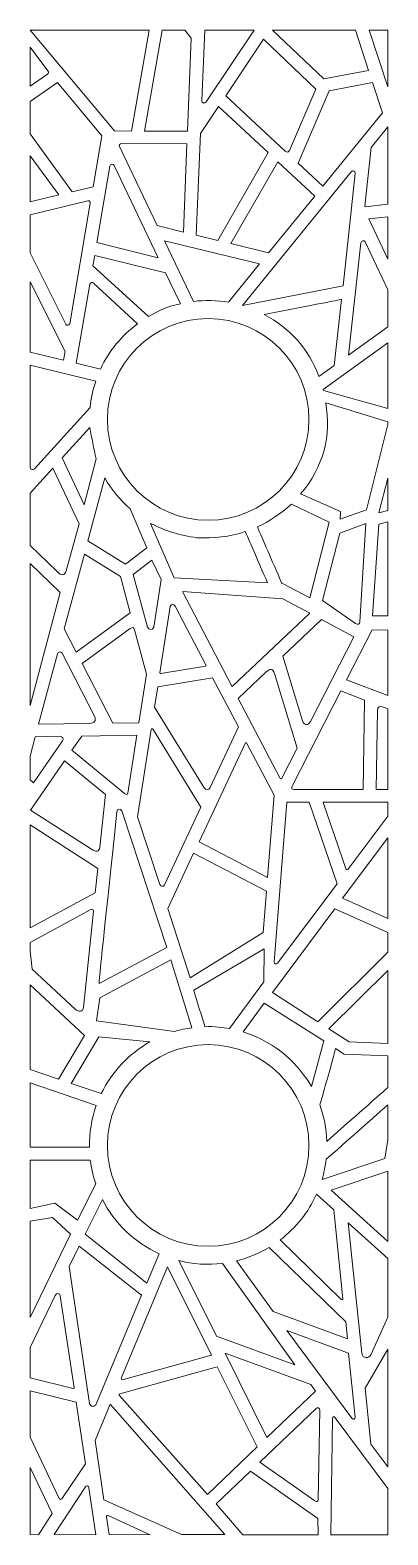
# Model space of a CAD drawing. Header units: centimetres. Extents: x 102 to 152, y -240 to -31.
import ezdxf

# ---------------------------------------------------------------- set-up
doc = ezdxf.new("R2010")
doc.units = ezdxf.units.CM
doc.header["$MEASUREMENT"] = 0
doc.layers.add('layer 1', color=7, linetype='Continuous')

msp = doc.modelspace()

# ---------------------------------------------------------------- linework, layer by layer
at = {"layer": 'layer 1', "color": 114, "lineweight": 9}
for points, knots in [([(115.9655, -45.19248), (115.9655, -45.19248), (113.62997, -45.1877), (113.62997, -45.1877), (113.62997, -45.1877), (113.62997, -45.1877), (101.89445, -31.17702), (101.89445, -31.17702), (101.89445, -31.17702), (101.89445, -31.17702), (118.43133, -31.17704), (118.43133, -31.17704), (118.43133, -31.17704), (118.43133, -31.17704), (115.9655, -45.19248), (115.9655, -45.19248)], [0, 0, 0, 0, 0.2, 0.2, 0.2, 0.2, 0.4, 0.4, 0.4, 0.4, 0.6, 0.6, 0.6, 0.6, 1, 1, 1, 1]), ([(123.38105, -31.17705), (123.38105, -31.17705), (123.38105, -31.17705), (120.23485, -31.17704), (120.23485, -31.17704), (120.23485, -31.17704), (117.81373, -45.19626), (117.81373, -45.19626), (117.81373, -45.19626), (117.81373, -45.19626), (123.76724, -45.2084), (123.76724, -45.2084), (123.76724, -45.2084), (123.76724, -45.2084), (124.29546, -32.28811), (124.29546, -32.28811), (124.29546, -32.28811), (124.29546, -32.28811), (123.38105, -31.17705), (123.38105, -31.17705)], [0, 0, 0, 0, 0.166666667, 0.166666667, 0.166666667, 0.166666667, 0.333333333, 0.333333333, 0.333333333, 0.333333333, 0.5, 0.5, 0.5, 0.5, 0.666666667, 0.666666667, 0.666666667, 0.666666667, 1, 1, 1, 1]), ([(133.04719, -31.17704), (133.04719, -31.17704), (132.62775, -31.17704), (126.16249, -31.17704), (126.16249, -31.17704), (126.16249, -31.17704), (125.77276, -40.97156), (125.77276, -40.97156), (125.77276, -40.97156), (125.74928, -41.36288), (126.15289, -41.43563), (126.34128, -41.15407), (126.34128, -41.15407), (126.34128, -41.15407), (133.04719, -31.17704), (133.04719, -31.17704)], [0, 0, 0, 0, 0.2, 0.2, 0.2, 0.2, 0.4, 0.4, 0.4, 0.4, 0.6, 0.6, 0.6, 0.6, 1, 1, 1, 1]), ([(147.09367, -31.17706), (147.09367, -31.17706), (147.02089, -31.17706), (135.59614, -31.17705), (135.59614, -31.17705), (135.59614, -31.17705), (142.69176, -37.96147), (142.69176, -37.96147), (142.69176, -37.96147), (142.69176, -37.96147), (148.93277, -36.76654), (148.93277, -36.76654), (148.93277, -36.76654), (148.93277, -36.76654), (147.09367, -31.17706), (147.09367, -31.17706)], [0, 0, 0, 0, 0.2, 0.2, 0.2, 0.2, 0.4, 0.4, 0.4, 0.4, 0.6, 0.6, 0.6, 0.6, 1, 1, 1, 1]), ([(151.59445, -31.17704), (151.59445, -31.17704), (151.59446, -39.05201), (151.59446, -39.05201), (151.59446, -39.05201), (151.59446, -39.05201), (148.99739, -31.17706), (148.99739, -31.17706), (148.99739, -31.17706), (151.59445, -31.17704), (151.59445, -31.17704), (151.59445, -31.17704)], [0, 0, 0, 0, 0.25, 0.25, 0.25, 0.25, 0.5, 0.5, 0.5, 0.5, 1, 1, 1, 1]), ([(137.34638, -47.98641), (137.34638, -47.98641), (129.07559, -40.30714), (129.07559, -40.30714), (129.07559, -40.30714), (129.07559, -40.30714), (134.34355, -32.4464), (134.34355, -32.4464), (134.34355, -32.4464), (134.34355, -32.4464), (141.59008, -39.3752), (141.59008, -39.3752), (141.59008, -39.3752), (141.59008, -39.3752), (137.91835, -47.89714), (137.91835, -47.89714), (137.91835, -47.89714), (137.79959, -48.16532), (137.60895, -48.19508), (137.34638, -47.98641)], [0, 0, 0, 0, 0.166666667, 0.166666667, 0.166666667, 0.166666667, 0.333333333, 0.333333333, 0.333333333, 0.333333333, 0.5, 0.5, 0.5, 0.5, 0.666666667, 0.666666667, 0.666666667, 0.666666667, 1, 1, 1, 1]), ([(101.91156, -33.54652), (101.91156, -33.54652), (104.38015, -36.85194), (104.38015, -36.85194), (104.38015, -36.85194), (104.50867, -36.98751), (104.47404, -37.20728), (104.30616, -37.29958), (104.30616, -37.29958), (104.30616, -37.29958), (101.89445, -38.94382), (101.89445, -38.94382), (101.89445, -38.94382), (101.89445, -38.94382), (101.91156, -33.54652), (101.91156, -33.54652)], [0, 0, 0, 0, 0.2, 0.2, 0.2, 0.2, 0.4, 0.4, 0.4, 0.4, 0.6, 0.6, 0.6, 0.6, 1, 1, 1, 1]), ([(101.89444, -41.08661), (101.89444, -41.08661), (105.72672, -38.47389), (105.72672, -38.47389), (105.72672, -38.47389), (105.72672, -38.47389), (111.86415, -45.86649), (111.86415, -45.86649), (111.86415, -45.86649), (111.86415, -45.86649), (110.65681, -52.9238), (110.65681, -52.9238), (110.65681, -52.9238), (110.65681, -52.9238), (107.76262, -53.61437), (107.76262, -53.61437), (107.76262, -53.61437), (107.76262, -53.61437), (101.89445, -45.56785), (101.89445, -45.56785), (101.89445, -45.56785), (101.89445, -45.56785), (101.89444, -41.08661), (101.89444, -41.08661)], [0, 0, 0, 0, 0.142857143, 0.142857143, 0.142857143, 0.142857143, 0.285714286, 0.285714286, 0.285714286, 0.285714286, 0.428571429, 0.428571429, 0.428571429, 0.428571429, 0.571428571, 0.571428571, 0.571428571, 0.571428571, 0.714285714, 0.714285714, 0.714285714, 0.714285714, 1, 1, 1, 1]), ([(139.13664, -49.64863), (139.13664, -49.64863), (142.57638, -52.84235), (142.57638, -52.84235), (142.57638, -52.84235), (142.57638, -52.84235), (150.87089, -42.66401), (150.87089, -42.66401), (150.87089, -42.66401), (150.87089, -42.66401), (149.48294, -38.44066), (149.48294, -38.44066), (149.48294, -38.44066), (149.48294, -38.44066), (143.46961, -39.59198), (143.46961, -39.59198), (143.46961, -39.59198), (143.46961, -39.59198), (139.13664, -49.64863), (139.13664, -49.64863)], [0, 0, 0, 0, 0.166666667, 0.166666667, 0.166666667, 0.166666667, 0.333333333, 0.333333333, 0.333333333, 0.333333333, 0.5, 0.5, 0.5, 0.5, 0.666666667, 0.666666667, 0.666666667, 0.666666667, 1, 1, 1, 1]), ([(124.9803, -59.64679), (124.9803, -59.64679), (125.57959, -45.52379), (125.57959, -45.52379), (125.57959, -45.52379), (125.57959, -45.52379), (128.07105, -41.80605), (128.07105, -41.80605), (128.07105, -41.80605), (128.07105, -41.80605), (134.953, -48.19584), (134.953, -48.19584), (134.953, -48.19584), (134.953, -48.19584), (127.96584, -60.37753), (127.96584, -60.37753), (127.96584, -60.37753), (127.96584, -60.37753), (124.9803, -59.64679), (124.9803, -59.64679)], [0, 0, 0, 0, 0.166666667, 0.166666667, 0.166666667, 0.166666667, 0.333333333, 0.333333333, 0.333333333, 0.333333333, 0.5, 0.5, 0.5, 0.5, 0.666666667, 0.666666667, 0.666666667, 0.666666667, 1, 1, 1, 1]), ([(151.59445, -55.36366), (151.59445, -55.36366), (148.49693, -55.696), (148.49693, -55.696), (148.49693, -55.696), (148.42581, -55.70166), (148.40432, -55.68455), (148.40652, -55.63048), (148.40652, -55.63048), (148.40652, -55.63048), (149.27712, -47.45797), (149.27712, -47.45797), (149.27712, -47.45797), (149.27712, -47.45797), (151.59446, -44.61432), (151.59446, -44.61432), (151.59446, -44.61432), (151.59446, -44.61432), (151.59445, -55.36366), (151.59445, -55.36366)], [0, 0, 0, 0, 0.166666667, 0.166666667, 0.166666667, 0.166666667, 0.333333333, 0.333333333, 0.333333333, 0.333333333, 0.5, 0.5, 0.5, 0.5, 0.666666667, 0.666666667, 0.666666667, 0.666666667, 1, 1, 1, 1]), ([(119.57241, -58.32316), (119.57241, -58.32316), (114.32456, -47.35416), (114.32456, -47.35416), (114.32456, -47.35416), (114.2265, -47.16492), (114.37187, -46.92936), (114.60346, -46.93469), (114.60346, -46.93469), (114.60346, -46.93469), (123.69322, -46.95316), (123.69322, -46.95316), (123.69322, -46.95316), (123.69322, -46.95316), (123.19614, -59.24251), (123.19614, -59.24251), (123.19614, -59.24251), (123.19614, -59.24251), (119.57241, -58.32316), (119.57241, -58.32316)], [0, 0, 0, 0, 0.166666667, 0.166666667, 0.166666667, 0.166666667, 0.333333333, 0.333333333, 0.333333333, 0.333333333, 0.5, 0.5, 0.5, 0.5, 0.666666667, 0.666666667, 0.666666667, 0.666666667, 1, 1, 1, 1]), ([(101.89445, -48.61759), (101.89445, -48.61759), (105.86817, -54.06639), (105.86817, -54.06639), (105.86817, -54.06639), (105.86817, -54.06639), (101.89445, -55.01455), (101.89445, -55.01455), (101.89445, -55.01455), (101.89445, -55.01455), (101.89445, -48.61759), (101.89445, -48.61759)], [0, 0, 0, 0, 0.25, 0.25, 0.25, 0.25, 0.5, 0.5, 0.5, 0.5, 1, 1, 1, 1]), ([(119.70582, -62.79678), (119.70582, -62.79678), (111.1786, -60.67855), (111.1786, -60.67855), (111.1786, -60.67855), (111.1786, -60.67855), (112.99253, -50.07563), (112.99253, -50.07563), (112.99253, -50.07563), (113.00896, -49.76584), (113.45949, -49.70087), (113.57816, -49.9817), (113.57816, -49.9817), (113.57816, -49.9817), (119.70582, -62.79678), (119.70582, -62.79678)], [0, 0, 0, 0, 0.2, 0.2, 0.2, 0.2, 0.4, 0.4, 0.4, 0.4, 0.6, 0.6, 0.6, 0.6, 1, 1, 1, 1]), ([(129.78369, -60.82247), (129.78369, -60.82247), (136.31031, -49.45613), (136.31031, -49.45613), (136.31031, -49.45613), (136.31031, -49.45613), (141.44825, -54.22669), (141.44825, -54.22669), (141.44825, -54.22669), (141.44825, -54.22669), (135.02657, -62.10571), (135.02657, -62.10571), (135.02657, -62.10571), (135.02657, -62.10571), (129.78369, -60.82247), (129.78369, -60.82247)], [0, 0, 0, 0, 0.2, 0.2, 0.2, 0.2, 0.4, 0.4, 0.4, 0.4, 0.6, 0.6, 0.6, 0.6, 1, 1, 1, 1]), ([(131.38549, -69.42979), (131.38549, -69.42979), (146.50635, -50.85795), (146.50635, -50.85795), (146.50635, -50.85795), (146.68131, -50.60795), (147.10228, -50.75797), (147.05871, -51.06963), (147.05871, -51.06963), (147.05871, -51.06963), (145.38696, -66.69887), (145.38696, -66.69887), (145.38696, -66.69887), (145.38696, -66.69887), (131.38549, -69.42979), (131.38549, -69.42979)], [0, 0, 0, 0, 0.2, 0.2, 0.2, 0.2, 0.4, 0.4, 0.4, 0.4, 0.6, 0.6, 0.6, 0.6, 1, 1, 1, 1]), ([(101.89445, -56.81355), (101.89445, -56.81355), (109.90545, -54.90144), (109.90545, -54.90144), (109.90545, -54.90144), (110.23598, -54.84399), (110.28336, -55.05045), (110.26189, -55.22242), (110.26189, -55.22242), (110.26189, -55.22242), (107.40131, -71.95277), (107.40131, -71.95277), (107.40131, -71.95277), (107.32488, -72.20304), (106.96366, -72.23351), (106.83953, -72.00519), (106.83953, -72.00519), (106.83953, -72.00519), (101.89445, -62.09621), (101.89445, -62.09621), (101.89445, -62.09621), (101.89445, -62.09621), (101.89445, -56.81355), (101.89445, -56.81355)], [0, 0, 0, 0, 0.142857143, 0.142857143, 0.142857143, 0.142857143, 0.285714286, 0.285714286, 0.285714286, 0.285714286, 0.428571429, 0.428571429, 0.428571429, 0.428571429, 0.571428571, 0.571428571, 0.571428571, 0.571428571, 0.714285714, 0.714285714, 0.714285714, 0.714285714, 1, 1, 1, 1]), ([(151.59446, -63.00385), (151.59446, -63.00385), (148.94406, -57.40377), (148.94406, -57.40377), (148.94406, -57.40377), (148.94406, -57.40377), (151.59445, -57.1194), (151.59445, -57.1194), (151.59445, -57.1194), (151.59445, -57.1194), (151.59446, -63.00385), (151.59446, -63.00385)], [0, 0, 0, 0, 0.25, 0.25, 0.25, 0.25, 0.5, 0.5, 0.5, 0.5, 1, 1, 1, 1]), ([(129.44041, -68.96767), (129.44041, -68.96767), (133.76983, -63.65097), (133.76983, -63.65097), (133.76983, -63.65097), (133.76983, -63.65097), (120.57232, -60.42075), (120.57232, -60.42075), (120.57232, -60.42075), (120.57232, -60.42075), (124.59365, -68.85659), (124.59365, -68.85659), (124.59365, -68.85659), (126.19552, -68.6499), (127.84936, -68.69556), (129.44041, -68.96767)], [0, 0, 0, 0, 0.2, 0.2, 0.2, 0.2, 0.4, 0.4, 0.4, 0.4, 0.6, 0.6, 0.6, 0.6, 1, 1, 1, 1]), ([(151.59446, -72.40263), (151.59446, -72.40263), (151.59445, -67.23475), (151.59445, -67.23475), (151.59445, -67.23475), (151.59445, -67.23475), (148.45206, -60.5952), (148.45206, -60.5952), (148.45206, -60.5952), (148.33092, -60.31225), (147.87511, -60.38406), (147.86666, -60.69768), (147.86666, -60.69768), (147.86666, -60.69768), (146.11275, -76.33466), (146.11275, -76.33466), (146.11275, -76.33466), (146.11275, -76.33466), (151.59446, -72.40263), (151.59446, -72.40263)], [0, 0, 0, 0, 0.166666667, 0.166666667, 0.166666667, 0.166666667, 0.333333333, 0.333333333, 0.333333333, 0.333333333, 0.5, 0.5, 0.5, 0.5, 0.666666667, 0.666666667, 0.666666667, 0.666666667, 1, 1, 1, 1]), ([(122.80312, -69.17321), (122.80312, -69.17321), (120.72485, -64.90432), (120.72485, -64.90432), (120.72485, -64.90432), (120.72485, -64.90432), (110.89583, -62.46271), (110.89583, -62.46271), (110.89583, -62.46271), (110.89583, -62.46271), (110.63413, -63.90045), (110.63413, -63.90045), (110.63413, -63.90045), (110.63413, -63.90045), (118.36637, -70.95268), (118.36637, -70.95268), (118.36637, -70.95268), (119.90836, -70.03294), (121.09189, -69.5205), (122.80312, -69.17321)], [0, 0, 0, 0, 0.166666667, 0.166666667, 0.166666667, 0.166666667, 0.333333333, 0.333333333, 0.333333333, 0.333333333, 0.5, 0.5, 0.5, 0.5, 0.666666667, 0.666666667, 0.666666667, 0.666666667, 1, 1, 1, 1]), ([(101.89445, -66.14973), (101.89445, -66.14973), (101.89445, -75.88842), (101.89445, -75.88842), (101.89445, -75.88842), (101.89445, -75.88842), (106.54982, -76.98639), (106.54982, -76.98639), (106.54982, -76.98639), (106.54982, -76.98639), (106.75077, -75.81788), (106.75077, -75.81788), (106.75077, -75.81788), (106.75077, -75.81788), (101.89445, -66.14973), (101.89445, -66.14973)], [0, 0, 0, 0, 0.2, 0.2, 0.2, 0.2, 0.4, 0.4, 0.4, 0.4, 0.6, 0.6, 0.6, 0.6, 1, 1, 1, 1]), ([(108.30218, -77.4153), (108.30218, -77.4153), (110.19307, -66.4391), (110.19307, -66.4391), (110.19307, -66.4391), (110.25756, -66.2222), (110.55258, -66.16156), (110.70825, -66.32291), (110.70825, -66.32291), (110.70825, -66.32291), (116.81745, -71.97274), (116.81745, -71.97274), (116.81745, -71.97274), (114.63468, -73.60362), (112.86194, -75.6328), (111.68842, -78.24411), (111.68842, -78.24411), (111.68842, -78.24411), (108.30218, -77.4153), (108.30218, -77.4153)], [0, 0, 0, 0, 0.166666667, 0.166666667, 0.166666667, 0.166666667, 0.333333333, 0.333333333, 0.333333333, 0.333333333, 0.5, 0.5, 0.5, 0.5, 0.666666667, 0.666666667, 0.666666667, 0.666666667, 1, 1, 1, 1]), ([(134.41224, -70.6731), (145.17579, -68.57374), (145.17579, -68.57374), (145.17579, -68.57374), (145.17579, -68.57374), (145.17579, -68.57374), (144.14119, -77.75935), (144.14119, -77.75935), (144.14119, -77.75935), (144.14119, -77.75935), (142.03444, -79.28172), (142.03444, -79.28172), (142.03444, -79.28172), (140.55665, -75.35256), (137.9515, -72.54724), (134.41224, -70.6731)], [0, 0, 0, 0, 0.2, 0.2, 0.2, 0.2, 0.4, 0.4, 0.4, 0.4, 0.6, 0.6, 0.6, 0.6, 1, 1, 1, 1]), ([(112.63994, -85.23089), (112.63994, -77.5002), (118.90926, -71.23089), (126.63994, -71.23089), (126.63994, -71.23089), (134.37062, -71.23089), (140.63994, -77.5002), (140.63994, -85.23089), (140.63994, -85.23089), (140.63994, -92.96157), (134.37062, -99.23089), (126.63994, -99.23089), (126.63994, -99.23089), (118.90926, -99.23089), (112.63994, -92.96157), (112.63994, -85.23089)], [0, 0, 0, 0, 0.2, 0.2, 0.2, 0.2, 0.4, 0.4, 0.4, 0.4, 0.6, 0.6, 0.6, 0.6, 1, 1, 1, 1]), ([(151.59446, -83.7327), (151.59446, -83.7327), (142.64617, -81.20945), (142.64617, -81.20945), (142.64617, -81.20945), (142.63564, -81.16742), (142.62495, -81.12544), (142.6141, -81.08354), (142.6141, -81.08354), (142.6141, -81.08354), (151.59446, -74.59077), (151.59446, -74.59077), (151.59446, -74.59077), (151.59446, -74.59077), (151.59446, -83.7327), (151.59446, -83.7327)], [0, 0, 0, 0, 0.2, 0.2, 0.2, 0.2, 0.4, 0.4, 0.4, 0.4, 0.6, 0.6, 0.6, 0.6, 1, 1, 1, 1]), ([(110.22257, -83.56964), (110.34394, -82.33079), (110.61903, -81.12019), (111.00992, -79.93091), (111.00992, -79.93091), (111.00992, -79.93091), (101.89917, -77.71268), (101.89917, -77.71268), (101.89917, -77.71268), (101.89917, -77.71268), (101.89445, -91.8963), (101.89445, -91.8963), (101.89445, -91.8963), (101.91932, -92.19941), (102.25736, -92.32932), (102.50369, -92.11039), (102.50369, -92.11039), (102.50369, -92.11039), (110.22257, -83.56964), (110.22257, -83.56964)], [0, 0, 0, 0, 0.166666667, 0.166666667, 0.166666667, 0.166666667, 0.333333333, 0.333333333, 0.333333333, 0.333333333, 0.5, 0.5, 0.5, 0.5, 0.666666667, 0.666666667, 0.666666667, 0.666666667, 1, 1, 1, 1]), ([(142.97794, -82.91023), (143.72362, -87.47005), (142.74659, -91.72923), (139.483, -95.58939), (139.483, -95.58939), (139.483, -95.58939), (145.00393, -98.02907), (145.00393, -98.02907), (145.00393, -98.02907), (145.00393, -98.02907), (144.98317, -99.06635), (144.98317, -99.06635), (144.98317, -99.06635), (144.98317, -99.06635), (148.61557, -97.76807), (148.61557, -97.76807), (148.61557, -97.76807), (148.61557, -97.76807), (151.59445, -85.94919), (151.59445, -85.94919), (151.59445, -85.94919), (151.59445, -85.94919), (151.59447, -85.57359), (151.59447, -85.57359), (151.59447, -85.57359), (151.59447, -85.57359), (142.97794, -82.91023), (142.97794, -82.91023)], [0, 0, 0, 0, 0.125, 0.125, 0.125, 0.125, 0.25, 0.25, 0.25, 0.25, 0.375, 0.375, 0.375, 0.375, 0.5, 0.5, 0.5, 0.5, 0.625, 0.625, 0.625, 0.625, 0.75, 0.75, 0.75, 0.75, 1, 1, 1, 1]), ([(110.17756, -86.35373), (110.17756, -86.35373), (106.33382, -90.55659), (106.33382, -90.55659), (106.33382, -90.55659), (106.33382, -90.55659), (109.38673, -97.11666), (109.38673, -97.11666), (109.38673, -97.11666), (109.38673, -97.11666), (111.07044, -90.70606), (111.07044, -90.70606), (111.07044, -90.70606), (110.74577, -89.24501), (110.47119, -87.82193), (110.17756, -86.35373)], [0, 0, 0, 0, 0.2, 0.2, 0.2, 0.2, 0.4, 0.4, 0.4, 0.4, 0.6, 0.6, 0.6, 0.6, 1, 1, 1, 1]), ([(101.89445, -95.4687), (101.89445, -95.4687), (101.89445, -102.73878), (101.89445, -102.73878), (101.89445, -102.73878), (101.89445, -102.73878), (105.64307, -106.36647), (105.64307, -106.36647), (105.64307, -106.36647), (106.28797, -106.98378), (106.71152, -106.94123), (106.91369, -106.23877), (106.91369, -106.23877), (106.91369, -106.23877), (108.69707, -99.74248), (108.69707, -99.74248), (108.69707, -99.74248), (108.69707, -99.74248), (105.03327, -91.9956), (105.03327, -91.9956), (105.03327, -91.9956), (105.03327, -91.9956), (101.89445, -95.4687), (101.89445, -95.4687)], [0, 0, 0, 0, 0.142857143, 0.142857143, 0.142857143, 0.142857143, 0.285714286, 0.285714286, 0.285714286, 0.285714286, 0.428571429, 0.428571429, 0.428571429, 0.428571429, 0.571428571, 0.571428571, 0.571428571, 0.571428571, 0.714285714, 0.714285714, 0.714285714, 0.714285714, 1, 1, 1, 1]), ([(112.26572, -93.3369), (112.26572, -93.3369), (109.91165, -102.107), (109.91165, -102.107), (109.91165, -102.107), (109.91165, -102.107), (115.13169, -105.33762), (115.13169, -105.33762), (115.13169, -105.33762), (115.13169, -105.33762), (118.12442, -103.06089), (118.12442, -103.06089), (118.12442, -103.06089), (118.12442, -103.06089), (115.79331, -97.66396), (115.79331, -97.66396), (115.79331, -97.66396), (114.3869, -96.43594), (113.19065, -94.97321), (112.26572, -93.3369)], [0, 0, 0, 0, 0.166666667, 0.166666667, 0.166666667, 0.166666667, 0.333333333, 0.333333333, 0.333333333, 0.333333333, 0.5, 0.5, 0.5, 0.5, 0.666666667, 0.666666667, 0.666666667, 0.666666667, 1, 1, 1, 1]), ([(151.61157, -97.88057), (151.61157, -97.88057), (150.34863, -98.19379), (150.34863, -98.19379), (150.34863, -98.19379), (150.34863, -98.19379), (151.59445, -93.39422), (151.59445, -93.39422), (151.59445, -93.39422), (151.59445, -93.39422), (151.61157, -97.88057), (151.61157, -97.88057)], [0, 0, 0, 0, 0.25, 0.25, 0.25, 0.25, 0.5, 0.5, 0.5, 0.5, 1, 1, 1, 1]), ([(133.47241, -100.14855), (134.28729, -102.02495), (135.39165, -104.56799), (136.88832, -108.01421), (136.88832, -108.01421), (136.88832, -108.01421), (136.98026, -108.01888), (136.98026, -108.01888), (136.98026, -108.01888), (136.98026, -108.01888), (140.74342, -110.03104), (140.74342, -110.03104), (140.74342, -110.03104), (140.74342, -110.03104), (143.45242, -99.49096), (143.45242, -99.49096), (143.45242, -99.49096), (143.45242, -99.49096), (138.19507, -97.00807), (138.19507, -97.00807), (138.19507, -97.00807), (136.66681, -98.36882), (135.09067, -99.4027), (133.47241, -100.14855)], [0, 0, 0, 0, 0.142857143, 0.142857143, 0.142857143, 0.142857143, 0.285714286, 0.285714286, 0.285714286, 0.285714286, 0.428571429, 0.428571429, 0.428571429, 0.428571429, 0.571428571, 0.571428571, 0.571428571, 0.571428571, 0.714285714, 0.714285714, 0.714285714, 0.714285714, 1, 1, 1, 1]), ([(134.87953, -107.91177), (133.52285, -104.78786), (132.52771, -102.49579), (131.79747, -100.81429), (131.79747, -100.81429), (129.62563, -101.54421), (127.3838, -101.79595), (125.08504, -101.65855), (125.08504, -101.65855), (122.66347, -101.3692), (120.56364, -100.64113), (118.64432, -99.66694), (118.64432, -99.66694), (118.64432, -99.66694), (121.90136, -107.25017), (121.90136, -107.25017), (121.90136, -107.25017), (121.90136, -107.25017), (134.87953, -107.91177), (134.87953, -107.91177)], [0, 0, 0, 0, 0.166666667, 0.166666667, 0.166666667, 0.166666667, 0.333333333, 0.333333333, 0.333333333, 0.333333333, 0.5, 0.5, 0.5, 0.5, 0.666666667, 0.666666667, 0.666666667, 0.666666667, 1, 1, 1, 1]), ([(148.53592, -99.70783), (148.53592, -99.70783), (147.71106, -113.36286), (147.71106, -113.36286), (147.71106, -113.36286), (147.67513, -113.68028), (147.47869, -113.74764), (147.12175, -113.56497), (147.12175, -113.56497), (147.12175, -113.56497), (142.51447, -110.36924), (142.51447, -110.36924), (142.51447, -110.36924), (142.51447, -110.36924), (144.91268, -101.03829), (144.91268, -101.03829), (144.91268, -101.03829), (144.91268, -101.03829), (148.53592, -99.70783), (148.53592, -99.70783)], [0, 0, 0, 0, 0.166666667, 0.166666667, 0.166666667, 0.166666667, 0.333333333, 0.333333333, 0.333333333, 0.333333333, 0.5, 0.5, 0.5, 0.5, 0.666666667, 0.666666667, 0.666666667, 0.666666667, 1, 1, 1, 1]), ([(151.59445, -112.52216), (151.59445, -112.52216), (149.44808, -112.5292), (149.44808, -112.5292), (149.44808, -112.5292), (149.44808, -112.5292), (150.34338, -99.78419), (150.34338, -99.78419), (150.34338, -99.78419), (150.34338, -99.78419), (151.59445, -99.47637), (151.59445, -99.47637), (151.59445, -99.47637), (151.59445, -99.47637), (151.59445, -112.52216), (151.59445, -112.52216)], [0, 0, 0, 0, 0.2, 0.2, 0.2, 0.2, 0.4, 0.4, 0.4, 0.4, 0.6, 0.6, 0.6, 0.6, 1, 1, 1, 1]), ([(114.47114, -107.02863), (114.47114, -107.02863), (115.79384, -112.09669), (115.79384, -112.09669), (115.79384, -112.09669), (115.79384, -112.09669), (108.29725, -117.53756), (108.29725, -117.53756), (108.29725, -117.53756), (108.29725, -117.53756), (106.63263, -114.30801), (106.63263, -114.30801), (106.63263, -114.30801), (106.63263, -114.30801), (109.45395, -103.93882), (109.45395, -103.93882), (109.45395, -103.93882), (109.45395, -103.93882), (114.47114, -107.02863), (114.47114, -107.02863)], [0, 0, 0, 0, 0.166666667, 0.166666667, 0.166666667, 0.166666667, 0.333333333, 0.333333333, 0.333333333, 0.333333333, 0.5, 0.5, 0.5, 0.5, 0.666666667, 0.666666667, 0.666666667, 0.666666667, 1, 1, 1, 1]), ([(101.89445, -105.22086), (101.89445, -105.22086), (106.09608, -109.28693), (106.09608, -109.28693), (106.09608, -109.28693), (106.09608, -109.28693), (101.89444, -124.95235), (101.89444, -124.95235), (101.89444, -124.95235), (101.89444, -124.95235), (101.89445, -105.22086), (101.89445, -105.22086)], [0, 0, 0, 0, 0.25, 0.25, 0.25, 0.25, 0.5, 0.5, 0.5, 0.5, 1, 1, 1, 1]), ([(118.81435, -104.79928), (118.81435, -104.79928), (120.10844, -107.48718), (120.10844, -107.48718), (120.10844, -107.48718), (120.10844, -107.48718), (119.08062, -114.09097), (119.08062, -114.09097), (119.08062, -114.09097), (118.95183, -114.55536), (118.39221, -114.52008), (118.20295, -114.0703), (118.20295, -114.0703), (118.20295, -114.0703), (116.22186, -106.76955), (116.22186, -106.76955), (116.22186, -106.76955), (116.22186, -106.76955), (118.81435, -104.79928), (118.81435, -104.79928)], [0, 0, 0, 0, 0.166666667, 0.166666667, 0.166666667, 0.166666667, 0.333333333, 0.333333333, 0.333333333, 0.333333333, 0.5, 0.5, 0.5, 0.5, 0.666666667, 0.666666667, 0.666666667, 0.666666667, 1, 1, 1, 1]), ([(136.98887, -110.14616), (136.98887, -110.14616), (140.7506, -112.12097), (140.7506, -112.12097), (140.7506, -112.12097), (140.7506, -112.12097), (130.01139, -122.29848), (130.01139, -122.29848), (130.01139, -122.29848), (129.9665, -122.32574), (129.93055, -122.32084), (129.90354, -122.28377), (129.90354, -122.28377), (129.90354, -122.28377), (123.07467, -109.14358), (123.07467, -109.14358), (123.07467, -109.14358), (123.07467, -109.14358), (136.98887, -110.14616), (136.98887, -110.14616)], [0, 0, 0, 0, 0.166666667, 0.166666667, 0.166666667, 0.166666667, 0.333333333, 0.333333333, 0.333333333, 0.333333333, 0.5, 0.5, 0.5, 0.5, 0.666666667, 0.666666667, 0.666666667, 0.666666667, 1, 1, 1, 1]), ([(121.37145, -111.22207), (121.37145, -111.22207), (119.93917, -120.42468), (119.93917, -120.42468), (119.93917, -120.42468), (119.93426, -120.50797), (119.98109, -120.54193), (120.07968, -120.52651), (120.07968, -120.52651), (120.07968, -120.52651), (126.27232, -119.51661), (126.27232, -119.51661), (126.27232, -119.51661), (126.33295, -119.49651), (126.35968, -119.45822), (126.35253, -119.40172), (126.35253, -119.40172), (126.35253, -119.40172), (122.03015, -111.15412), (122.03015, -111.15412), (122.03015, -111.15412), (121.81904, -110.83743), (121.4668, -110.87822), (121.37145, -111.22207)], [0, 0, 0, 0, 0.142857143, 0.142857143, 0.142857143, 0.142857143, 0.285714286, 0.285714286, 0.285714286, 0.285714286, 0.428571429, 0.428571429, 0.428571429, 0.428571429, 0.571428571, 0.571428571, 0.571428571, 0.571428571, 0.714285714, 0.714285714, 0.714285714, 0.714285714, 1, 1, 1, 1]), ([(115.81349, -114.2727), (115.81349, -114.2727), (109.11882, -119.13151), (109.11882, -119.13151), (109.11882, -119.13151), (109.11882, -119.13151), (113.3797, -127.39808), (113.3797, -127.39808), (113.3797, -127.39808), (113.3797, -127.39808), (117.0172, -127.34889), (117.0172, -127.34889), (117.0172, -127.34889), (117.0172, -127.34889), (118.06574, -120.61173), (118.06574, -120.61173), (118.06574, -120.61173), (118.06574, -120.61173), (116.41661, -114.4309), (116.41661, -114.4309), (116.41661, -114.4309), (116.33253, -114.10118), (116.09616, -114.05217), (115.81349, -114.2727)], [0, 0, 0, 0, 0.142857143, 0.142857143, 0.142857143, 0.142857143, 0.285714286, 0.285714286, 0.285714286, 0.285714286, 0.428571429, 0.428571429, 0.428571429, 0.428571429, 0.571428571, 0.571428571, 0.571428571, 0.571428571, 0.714285714, 0.714285714, 0.714285714, 0.714285714, 1, 1, 1, 1]), ([(139.74649, -127.10654), (139.74649, -127.10654), (137.01397, -118.11832), (137.01397, -118.11832), (137.01397, -118.11832), (137.01397, -118.11832), (142.40009, -113.01391), (142.40009, -113.01391), (142.40009, -113.01391), (142.40009, -113.01391), (146.87814, -115.43806), (146.87814, -115.43806), (146.87814, -115.43806), (146.87814, -115.43806), (140.85995, -127.20206), (140.85995, -127.20206), (140.85995, -127.20206), (140.50883, -127.74274), (139.98171, -127.73574), (139.74649, -127.10654)], [0, 0, 0, 0, 0.166666667, 0.166666667, 0.166666667, 0.166666667, 0.333333333, 0.333333333, 0.333333333, 0.333333333, 0.5, 0.5, 0.5, 0.5, 0.666666667, 0.666666667, 0.666666667, 0.666666667, 1, 1, 1, 1]), ([(151.59446, -123.55744), (151.59446, -123.55744), (145.87325, -121.37425), (145.87325, -121.37425), (145.87325, -121.37425), (145.87325, -121.37425), (149.40195, -114.47387), (149.40195, -114.47387), (149.40195, -114.47387), (149.40195, -114.47387), (151.59445, -114.49765), (151.59445, -114.49765), (151.59445, -114.49765), (151.59445, -114.49765), (151.59446, -123.55744), (151.59446, -123.55744)], [0, 0, 0, 0, 0.2, 0.2, 0.2, 0.2, 0.4, 0.4, 0.4, 0.4, 0.6, 0.6, 0.6, 0.6, 1, 1, 1, 1]), ([(110.84869, -126.43346), (111.12051, -127.09162), (110.85834, -127.42789), (110.11423, -127.44223), (110.11423, -127.44223), (110.11423, -127.44223), (103.0844, -127.53729), (103.0844, -127.53729), (103.0844, -127.53729), (103.0844, -127.53729), (105.69585, -117.80078), (105.69585, -117.80078), (105.69585, -117.80078), (105.80835, -117.44046), (106.13671, -117.39673), (106.34617, -117.69801), (106.34617, -117.69801), (106.34617, -117.69801), (110.84869, -126.43346), (110.84869, -126.43346)], [0, 0, 0, 0, 0.166666667, 0.166666667, 0.166666667, 0.166666667, 0.333333333, 0.333333333, 0.333333333, 0.333333333, 0.5, 0.5, 0.5, 0.5, 0.666666667, 0.666666667, 0.666666667, 0.666666667, 1, 1, 1, 1]), ([(126.09414, -136.38623), (126.09414, -136.38623), (119.19649, -125.19648), (119.19649, -125.19648), (119.19649, -125.19648), (119.19649, -125.19648), (119.63661, -122.36874), (119.63661, -122.36874), (119.63661, -122.36874), (119.63661, -122.36874), (127.2563, -121.12618), (127.2563, -121.12618), (127.2563, -121.12618), (127.2563, -121.12618), (130.82984, -127.94492), (130.82984, -127.94492), (130.82984, -127.94492), (130.82984, -127.94492), (126.89222, -136.35257), (126.89222, -136.35257), (126.89222, -136.35257), (126.67624, -136.78292), (126.31604, -136.72576), (126.09414, -136.38623)], [0, 0, 0, 0, 0.142857143, 0.142857143, 0.142857143, 0.142857143, 0.285714286, 0.285714286, 0.285714286, 0.285714286, 0.428571429, 0.428571429, 0.428571429, 0.428571429, 0.571428571, 0.571428571, 0.571428571, 0.571428571, 0.714285714, 0.714285714, 0.714285714, 0.714285714, 1, 1, 1, 1]), ([(135.83886, -120.50086), (135.83886, -120.50086), (138.99016, -130.86301), (138.99016, -130.86301), (138.99016, -130.86301), (138.99016, -130.86301), (136.85639, -135.03554), (136.85639, -135.03554), (136.85639, -135.03554), (136.75697, -135.17826), (136.66351, -135.17162), (136.576, -135.01565), (136.576, -135.01565), (136.576, -135.01565), (130.80456, -124.00298), (130.80456, -124.00298), (130.80456, -124.00298), (130.80456, -124.00298), (134.71263, -120.29931), (134.71263, -120.29931), (134.71263, -120.29931), (135.24429, -119.79405), (135.61969, -119.86124), (135.83886, -120.50086)], [0, 0, 0, 0, 0.142857143, 0.142857143, 0.142857143, 0.142857143, 0.285714286, 0.285714286, 0.285714286, 0.285714286, 0.428571429, 0.428571429, 0.428571429, 0.428571429, 0.571428571, 0.571428571, 0.571428571, 0.571428571, 0.714285714, 0.714285714, 0.714285714, 0.714285714, 1, 1, 1, 1]), ([(138.31052, -136.16317), (138.31052, -136.16317), (145.06945, -122.94608), (145.06945, -122.94608), (145.06945, -122.94608), (145.06945, -122.94608), (148.35764, -124.20086), (148.35764, -124.20086), (148.35764, -124.20086), (148.35764, -124.20086), (148.16152, -136.61935), (148.16152, -136.61935), (148.16152, -136.61935), (148.16152, -136.61935), (138.53639, -136.61935), (138.53639, -136.61935), (138.53639, -136.61935), (138.23881, -136.6247), (138.16354, -136.47263), (138.31052, -136.16317)], [0, 0, 0, 0, 0.166666667, 0.166666667, 0.166666667, 0.166666667, 0.333333333, 0.333333333, 0.333333333, 0.333333333, 0.5, 0.5, 0.5, 0.5, 0.666666667, 0.666666667, 0.666666667, 0.666666667, 1, 1, 1, 1]), ([(151.59447, -136.61935), (151.59447, -136.61935), (149.98584, -136.61935), (149.98584, -136.61935), (149.98584, -136.61935), (149.98584, -136.61935), (150.15929, -125.63518), (150.15929, -125.63518), (150.15929, -125.63518), (150.18153, -125.13119), (150.46174, -124.98919), (150.99989, -125.20916), (150.99989, -125.20916), (150.99989, -125.20916), (151.59447, -125.43604), (151.59447, -125.43604), (151.59447, -125.43604), (151.59447, -125.43604), (151.59447, -136.61935), (151.59447, -136.61935)], [0, 0, 0, 0, 0.166666667, 0.166666667, 0.166666667, 0.166666667, 0.333333333, 0.333333333, 0.333333333, 0.333333333, 0.5, 0.5, 0.5, 0.5, 0.666666667, 0.666666667, 0.666666667, 0.666666667, 1, 1, 1, 1]), ([(101.89445, -131.97395), (101.89445, -131.97395), (102.61468, -129.28861), (102.61468, -129.28861), (102.61468, -129.28861), (102.61468, -129.28861), (105.95462, -129.24034), (105.95462, -129.24034), (105.95462, -129.24034), (106.46258, -129.28808), (106.62057, -129.49826), (106.38716, -129.8829), (106.38716, -129.8829), (106.38716, -129.8829), (102.38261, -135.70448), (102.38261, -135.70448), (102.38261, -135.70448), (102.38261, -135.70448), (101.89445, -135.28766), (101.89445, -135.28766), (101.89445, -135.28766), (101.89445, -135.28766), (101.89445, -131.97395), (101.89445, -131.97395)], [0, 0, 0, 0, 0.142857143, 0.142857143, 0.142857143, 0.142857143, 0.285714286, 0.285714286, 0.285714286, 0.285714286, 0.428571429, 0.428571429, 0.428571429, 0.428571429, 0.571428571, 0.571428571, 0.571428571, 0.571428571, 0.714285714, 0.714285714, 0.714285714, 0.714285714, 1, 1, 1, 1]), ([(115.01507, -137.19147), (115.01507, -137.19147), (107.70615, -131.16905), (107.70615, -131.16905), (107.70615, -131.16905), (107.70615, -131.16905), (109.06684, -129.20139), (109.06684, -129.20139), (109.06684, -129.20139), (109.06684, -129.20139), (116.74504, -129.09756), (116.74504, -129.09756), (116.74504, -129.09756), (116.74504, -129.09756), (115.4978, -137.11125), (115.4978, -137.11125), (115.4978, -137.11125), (115.44139, -137.36891), (115.2718, -137.37897), (115.01507, -137.19147)], [0, 0, 0, 0, 0.166666667, 0.166666667, 0.166666667, 0.166666667, 0.333333333, 0.333333333, 0.333333333, 0.333333333, 0.5, 0.5, 0.5, 0.5, 0.666666667, 0.666666667, 0.666666667, 0.666666667, 1, 1, 1, 1]), ([(119.91587, -149.80394), (119.91587, -149.80394), (116.82407, -140.43968), (116.82407, -140.43968), (116.82407, -140.43968), (116.82407, -140.43968), (118.7138, -128.29782), (118.7138, -128.29782), (118.7138, -128.29782), (118.75517, -128.16602), (118.89696, -128.15662), (118.98409, -128.28743), (118.98409, -128.28743), (118.98409, -128.28743), (125.6241, -139.06055), (125.6241, -139.06055), (125.6241, -139.06055), (125.6241, -139.06055), (120.56647, -149.85992), (120.56647, -149.85992), (120.56647, -149.85992), (120.39166, -150.16248), (120.05197, -150.12423), (119.91587, -149.80394)], [0, 0, 0, 0, 0.142857143, 0.142857143, 0.142857143, 0.142857143, 0.285714286, 0.285714286, 0.285714286, 0.285714286, 0.428571429, 0.428571429, 0.428571429, 0.428571429, 0.571428571, 0.571428571, 0.571428571, 0.571428571, 0.714285714, 0.714285714, 0.714285714, 0.714285714, 1, 1, 1, 1]), ([(131.76513, -130.21584), (131.76513, -130.21584), (125.3653, -143.88118), (125.3653, -143.88118), (125.3653, -143.88118), (125.3653, -143.88118), (134.8943, -148.83041), (134.8943, -148.83041), (134.8943, -148.83041), (134.8943, -148.83041), (135.79258, -137.41437), (135.79258, -137.41437), (135.79258, -137.41437), (135.79258, -137.41437), (132.03149, -130.23785), (132.03149, -130.23785), (132.03149, -130.23785), (131.95068, -130.08155), (131.81147, -130.11665), (131.76513, -130.21584)], [0, 0, 0, 0, 0.166666667, 0.166666667, 0.166666667, 0.166666667, 0.333333333, 0.333333333, 0.333333333, 0.333333333, 0.5, 0.5, 0.5, 0.5, 0.666666667, 0.666666667, 0.666666667, 0.666666667, 1, 1, 1, 1]), ([(111.6055, -144.6322), (111.6055, -144.6322), (112.36011, -137.30677), (112.36011, -137.30677), (112.36011, -137.30677), (112.36011, -137.30677), (106.69169, -132.63607), (106.69169, -132.63607), (106.69169, -132.63607), (106.69169, -132.63607), (101.95424, -139.48676), (101.95424, -139.48676), (101.95424, -139.48676), (101.95424, -139.48676), (110.40644, -144.92806), (110.40644, -144.92806), (110.40644, -144.92806), (111.06929, -145.37337), (111.46897, -145.27476), (111.6055, -144.6322)], [0, 0, 0, 0, 0.166666667, 0.166666667, 0.166666667, 0.166666667, 0.333333333, 0.333333333, 0.333333333, 0.333333333, 0.5, 0.5, 0.5, 0.5, 0.666666667, 0.666666667, 0.666666667, 0.666666667, 1, 1, 1, 1]), ([(120.89491, -158.55795), (120.89491, -158.55795), (114.63437, -139.60014), (114.63437, -139.60014), (114.63437, -139.60014), (114.45652, -139.24125), (114.004, -139.24675), (113.95103, -139.65696), (113.95103, -139.65696), (112.33554, -155.34122), (111.4017, -163.46445), (111.48803, -163.56928), (111.48803, -163.56928), (111.48803, -163.56928), (120.89491, -158.55795), (120.89491, -158.55795)], [0, 0, 0, 0, 0.2, 0.2, 0.2, 0.2, 0.4, 0.4, 0.4, 0.4, 0.6, 0.6, 0.6, 0.6, 1, 1, 1, 1]), ([(135.80244, -160.53763), (135.80244, -160.53763), (137.5472, -138.36431), (137.5472, -138.36431), (137.5472, -138.36431), (137.5472, -138.36431), (140.67224, -138.36429), (140.67224, -138.36429), (140.67224, -138.36429), (140.67224, -138.36429), (144.55886, -149.72001), (144.55886, -149.72001), (144.55886, -149.72001), (144.55886, -149.72001), (136.28426, -160.75916), (136.28426, -160.75916), (136.28426, -160.75916), (136.03163, -160.91437), (135.81897, -160.89032), (135.80244, -160.53763)], [0, 0, 0, 0, 0.166666667, 0.166666667, 0.166666667, 0.166666667, 0.333333333, 0.333333333, 0.333333333, 0.333333333, 0.5, 0.5, 0.5, 0.5, 0.666666667, 0.666666667, 0.666666667, 0.666666667, 1, 1, 1, 1]), ([(151.59445, -140.33384), (151.59445, -140.33384), (146.04863, -147.73251), (146.04863, -147.73251), (146.04863, -147.73251), (145.94336, -147.82621), (145.84205, -147.81984), (145.79146, -147.71341), (145.79146, -147.71341), (145.79146, -147.71341), (142.61223, -138.42444), (142.61223, -138.42444), (142.61223, -138.42444), (142.60199, -138.38658), (142.61911, -138.36654), (142.66367, -138.36431), (142.66367, -138.36431), (142.66367, -138.36431), (151.59447, -138.36431), (151.59447, -138.36431), (151.59447, -138.36431), (151.59447, -138.36431), (151.59445, -140.33384), (151.59445, -140.33384)], [0, 0, 0, 0, 0.142857143, 0.142857143, 0.142857143, 0.142857143, 0.285714286, 0.285714286, 0.285714286, 0.285714286, 0.428571429, 0.428571429, 0.428571429, 0.428571429, 0.571428571, 0.571428571, 0.571428571, 0.571428571, 0.714285714, 0.714285714, 0.714285714, 0.714285714, 1, 1, 1, 1]), ([(101.89446, -141.55147), (101.89446, -141.55147), (111.29916, -147.606), (111.29916, -147.606), (111.29916, -147.606), (111.29916, -147.606), (110.95412, -150.95557), (110.95412, -150.95557), (110.95412, -150.95557), (110.95412, -150.95557), (101.89444, -155.85456), (101.89444, -155.85456), (101.89444, -155.85456), (101.89444, -155.85456), (101.89446, -141.55147), (101.89446, -141.55147)], [0, 0, 0, 0, 0.2, 0.2, 0.2, 0.2, 0.4, 0.4, 0.4, 0.4, 0.6, 0.6, 0.6, 0.6, 1, 1, 1, 1]), ([(151.59446, -154.53746), (151.59446, -154.53746), (145.29728, -151.7295), (145.29728, -151.7295), (145.29728, -151.7295), (145.29728, -151.7295), (151.59446, -143.32841), (151.59446, -143.32841), (151.59446, -143.32841), (151.59446, -143.32841), (151.59446, -154.53746), (151.59446, -154.53746)], [0, 0, 0, 0, 0.25, 0.25, 0.25, 0.25, 0.5, 0.5, 0.5, 0.5, 1, 1, 1, 1]), ([(134.28505, -156.4763), (134.28505, -156.4763), (134.7442, -150.73793), (134.7442, -150.73793), (134.7442, -150.73793), (134.7442, -150.73793), (124.61741, -145.47817), (124.61741, -145.47817), (124.61741, -145.47817), (124.61741, -145.47817), (121.02223, -153.15484), (121.02223, -153.15484), (121.02223, -153.15484), (121.02223, -153.15484), (124.13131, -162.76982), (124.13131, -162.76982), (124.13131, -162.76982), (124.13131, -162.76982), (134.28505, -156.4763), (134.28505, -156.4763)], [0, 0, 0, 0, 0.166666667, 0.166666667, 0.166666667, 0.166666667, 0.333333333, 0.333333333, 0.333333333, 0.333333333, 0.5, 0.5, 0.5, 0.5, 0.666666667, 0.666666667, 0.666666667, 0.666666667, 1, 1, 1, 1]), ([(101.89444, -157.85891), (101.89444, -157.85891), (110.35859, -153.28189), (110.35859, -153.28189), (110.35859, -153.28189), (110.58863, -153.2018), (110.6993, -153.27915), (110.69057, -153.51394), (110.69057, -153.51394), (110.69057, -153.51394), (109.31251, -166.89183), (109.31251, -166.89183), (109.31251, -166.89183), (109.2188, -167.4939), (108.6687, -167.56525), (108.15965, -167.1323), (108.15965, -167.1323), (108.15965, -167.1323), (102.16856, -161.54935), (102.16856, -161.54935), (102.16856, -161.54935), (102.16856, -161.54935), (101.89445, -159.0602), (101.89445, -159.0602), (101.89445, -159.0602), (101.89445, -159.0602), (101.89444, -157.85891), (101.89444, -157.85891)], [0, 0, 0, 0, 0.125, 0.125, 0.125, 0.125, 0.25, 0.25, 0.25, 0.25, 0.375, 0.375, 0.375, 0.375, 0.5, 0.5, 0.5, 0.5, 0.625, 0.625, 0.625, 0.625, 0.75, 0.75, 0.75, 0.75, 1, 1, 1, 1]), ([(151.59446, -159.23073), (151.59446, -159.23073), (151.59445, -156.46259), (151.59445, -156.46259), (151.59445, -156.46259), (151.59445, -156.46259), (144.21573, -153.17236), (144.21573, -153.17236), (144.21573, -153.17236), (144.21573, -153.17236), (135.58065, -164.80083), (135.58065, -164.80083), (135.58065, -164.80083), (135.58065, -164.80083), (141.88071, -168.86245), (141.88071, -168.86245), (141.88071, -168.86245), (141.88071, -168.86245), (151.59446, -159.23073), (151.59446, -159.23073)], [0, 0, 0, 0, 0.166666667, 0.166666667, 0.166666667, 0.166666667, 0.333333333, 0.333333333, 0.333333333, 0.333333333, 0.5, 0.5, 0.5, 0.5, 0.666666667, 0.666666667, 0.666666667, 0.666666667, 1, 1, 1, 1]), ([(126.19376, -169.55697), (126.18588, -169.53244), (124.63244, -164.53271), (124.62446, -164.50789), (124.62446, -164.50789), (124.62446, -164.50789), (134.4044, -158.72514), (134.4044, -158.72514), (134.4044, -158.72514), (134.4044, -158.72514), (134.36024, -163.35251), (134.36024, -163.35251), (134.36024, -163.35251), (134.36024, -163.35251), (129.58844, -169.81386), (129.58844, -169.81386), (129.58844, -169.81386), (128.715, -169.65229), (127.49107, -169.51037), (126.19376, -169.55697)], [0, 0, 0, 0, 0.166666667, 0.166666667, 0.166666667, 0.166666667, 0.333333333, 0.333333333, 0.333333333, 0.333333333, 0.5, 0.5, 0.5, 0.5, 0.666666667, 0.666666667, 0.666666667, 0.666666667, 1, 1, 1, 1]), ([(124.36447, -169.70675), (124.36447, -169.70675), (121.45866, -160.29681), (121.45866, -160.29681), (121.45866, -160.29681), (121.45866, -160.29681), (111.59688, -165.55051), (111.59688, -165.55051), (111.59688, -165.55051), (111.59688, -165.55051), (111.10569, -168.76142), (111.10569, -168.76142), (111.10569, -168.76142), (111.10569, -168.76142), (121.96687, -170.22242), (121.96687, -170.22242), (121.96687, -170.22242), (122.71764, -169.99821), (123.62131, -169.79962), (124.36447, -169.70675)], [0, 0, 0, 0, 0.166666667, 0.166666667, 0.166666667, 0.166666667, 0.333333333, 0.333333333, 0.333333333, 0.333333333, 0.5, 0.5, 0.5, 0.5, 0.666666667, 0.666666667, 0.666666667, 0.666666667, 1, 1, 1, 1]), ([(151.59446, -171.87245), (151.59446, -171.87245), (151.59445, -161.74677), (151.59445, -161.74677), (151.59445, -161.74677), (151.59445, -161.74677), (143.41674, -169.85271), (143.41674, -169.85271), (143.41674, -169.85271), (143.41674, -169.85271), (146.21914, -171.6594), (146.21914, -171.6594), (146.21914, -171.6594), (146.21914, -171.6594), (151.59446, -171.87245), (151.59446, -171.87245)], [0, 0, 0, 0, 0.2, 0.2, 0.2, 0.2, 0.4, 0.4, 0.4, 0.4, 0.6, 0.6, 0.6, 0.6, 1, 1, 1, 1]), ([(101.89445, -163.72996), (101.89445, -163.72996), (101.89445, -175.50595), (101.89445, -175.50595), (101.89445, -175.50595), (101.89445, -175.50595), (105.8249, -176.85735), (105.8249, -176.85735), (105.8249, -176.85735), (105.8249, -176.85735), (109.47346, -170.79306), (109.47346, -170.79306), (109.47346, -170.79306), (109.47346, -170.79306), (101.89445, -163.72996), (101.89445, -163.72996)], [0, 0, 0, 0, 0.2, 0.2, 0.2, 0.2, 0.4, 0.4, 0.4, 0.4, 0.6, 0.6, 0.6, 0.6, 1, 1, 1, 1]), ([(134.41834, -166.30153), (134.41834, -166.30153), (131.48459, -170.27403), (131.48459, -170.27403), (131.48459, -170.27403), (136.2908, -171.80018), (139.32774, -174.9594), (140.97326, -177.87311), (140.97326, -177.87311), (140.97326, -177.87311), (142.69311, -171.52749), (142.69311, -171.52749), (142.69311, -171.52749), (142.69311, -171.52749), (134.41834, -166.30153), (134.41834, -166.30153)], [0, 0, 0, 0, 0.2, 0.2, 0.2, 0.2, 0.4, 0.4, 0.4, 0.4, 0.6, 0.6, 0.6, 0.6, 1, 1, 1, 1]), ([(118.53249, -171.67771), (118.53249, -171.67771), (111.4593, -170.9813), (111.4593, -170.9813), (111.4593, -170.9813), (111.4593, -170.9813), (107.59004, -177.44758), (107.59004, -177.44758), (107.59004, -177.44758), (107.59004, -177.44758), (111.78813, -178.85519), (111.78813, -178.85519), (111.78813, -178.85519), (113.28827, -175.79884), (115.56501, -173.35533), (118.53249, -171.67771)], [0, 0, 0, 0, 0.2, 0.2, 0.2, 0.2, 0.4, 0.4, 0.4, 0.4, 0.6, 0.6, 0.6, 0.6, 1, 1, 1, 1]), ([(126.63995, -172.05105), (134.37063, -172.05105), (140.63995, -178.32038), (140.63995, -186.05105), (140.63995, -186.05105), (140.63995, -193.78172), (134.37063, -200.05105), (126.63995, -200.05105), (126.63995, -200.05105), (118.90927, -200.05105), (112.63995, -193.78172), (112.63995, -186.05105), (112.63995, -186.05105), (112.63995, -178.32038), (118.90927, -172.05105), (126.63995, -172.05105)], [0, 0, 0, 0, 0.2, 0.2, 0.2, 0.2, 0.4, 0.4, 0.4, 0.4, 0.6, 0.6, 0.6, 0.6, 1, 1, 1, 1]), ([(151.59445, -178.00431), (151.59445, -178.00431), (151.59445, -178.00432), (143.13027, -185.48092), (143.13027, -185.48092), (143.06999, -183.70658), (142.7294, -182.00317), (142.1514, -180.41364), (142.1514, -180.41364), (142.1514, -180.41364), (142.665, -178.80436), (144.34613, -172.56862), (144.34613, -172.56862), (144.34613, -172.56862), (145.53529, -173.37868), (145.53529, -173.37868), (145.53529, -173.37868), (145.53529, -173.37868), (151.59445, -173.61882), (151.59445, -173.61882), (151.59445, -173.61882), (151.59445, -173.61882), (151.59445, -178.00431), (151.59445, -178.00431)], [0, 0, 0, 0, 0.142857143, 0.142857143, 0.142857143, 0.142857143, 0.285714286, 0.285714286, 0.285714286, 0.285714286, 0.428571429, 0.428571429, 0.428571429, 0.428571429, 0.571428571, 0.571428571, 0.571428571, 0.571428571, 0.714285714, 0.714285714, 0.714285714, 0.714285714, 1, 1, 1, 1]), ([(101.89446, -186.27988), (105.53897, -186.27988), (108.20011, -186.27988), (110.14321, -186.27988), (110.14321, -186.27988), (110.11661, -184.32635), (110.4325, -182.36848), (111.0904, -180.5197), (111.0904, -180.5197), (111.0904, -180.5197), (101.89446, -177.36016), (101.89446, -177.36016), (101.89446, -177.36016), (101.89446, -177.36016), (101.89446, -186.27988), (101.89446, -186.27988)], [0, 0, 0, 0, 0.2, 0.2, 0.2, 0.2, 0.4, 0.4, 0.4, 0.4, 0.6, 0.6, 0.6, 0.6, 1, 1, 1, 1]), ([(151.59446, -185.28129), (151.59446, -185.28129), (151.59445, -180.40564), (151.59445, -180.40564), (151.59445, -180.40564), (151.59445, -180.40564), (151.59444, -180.40564), (143.02932, -187.9714), (143.02932, -187.9714), (142.9179, -188.93215), (142.72393, -189.86782), (142.45468, -190.77101), (142.45468, -190.77101), (142.45468, -190.77101), (151.19798, -187.87862), (151.19798, -187.87862), (151.19798, -187.87862), (151.19798, -187.87862), (151.59446, -185.28129), (151.59446, -185.28129)], [0, 0, 0, 0, 0.166666667, 0.166666667, 0.166666667, 0.166666667, 0.333333333, 0.333333333, 0.333333333, 0.333333333, 0.5, 0.5, 0.5, 0.5, 0.666666667, 0.666666667, 0.666666667, 0.666666667, 1, 1, 1, 1]), ([(105.33645, -194.0501), (105.33645, -194.0501), (101.89444, -194.78841), (101.89444, -194.78841), (101.89444, -194.78841), (101.89444, -194.78841), (101.89444, -188.07942), (101.89444, -188.07942), (101.89444, -188.07942), (105.59233, -188.07942), (108.2929, -188.07942), (110.26514, -188.07942), (110.26514, -188.07942), (110.40219, -189.19872), (110.6533, -190.30498), (111.01856, -191.3764), (111.01856, -191.3764), (111.01856, -191.3764), (108.50044, -196.42424), (108.50044, -196.42424), (108.50044, -196.42424), (108.50044, -196.42424), (105.33645, -194.0501), (105.33645, -194.0501)], [0, 0, 0, 0, 0.142857143, 0.142857143, 0.142857143, 0.142857143, 0.285714286, 0.285714286, 0.285714286, 0.285714286, 0.428571429, 0.428571429, 0.428571429, 0.428571429, 0.571428571, 0.571428571, 0.571428571, 0.571428571, 0.714285714, 0.714285714, 0.714285714, 0.714285714, 1, 1, 1, 1]), ([(151.59447, -199.37251), (151.59447, -199.37251), (143.73605, -192.2432), (143.73605, -192.2432), (143.73605, -192.2432), (143.73605, -192.2432), (151.59446, -189.59726), (151.59446, -189.59726), (151.59446, -189.59726), (151.59446, -189.59726), (151.59447, -199.37251), (151.59447, -199.37251)], [0, 0, 0, 0, 0.25, 0.25, 0.25, 0.25, 0.5, 0.5, 0.5, 0.5, 1, 1, 1, 1]), ([(111.94157, -193.5547), (111.94157, -193.5547), (109.52866, -198.38401), (109.52866, -198.38401), (109.52866, -198.38401), (109.52866, -198.38401), (118.13449, -205.15786), (118.13449, -205.15786), (118.13449, -205.15786), (118.13449, -205.15786), (119.81256, -201.07607), (119.81256, -201.07607), (119.81256, -201.07607), (116.41629, -199.52994), (113.6358, -196.86608), (111.94157, -193.5547)], [0, 0, 0, 0, 0.2, 0.2, 0.2, 0.2, 0.4, 0.4, 0.4, 0.4, 0.6, 0.6, 0.6, 0.6, 1, 1, 1, 1]), ([(136.63976, -199.17573), (138.81893, -197.51267), (140.56862, -195.31475), (141.69399, -192.81449), (141.69399, -192.81449), (141.69399, -192.81449), (144.11025, -194.98595), (144.11025, -194.98595), (144.11025, -194.98595), (144.11025, -194.98595), (145.36621, -207.33725), (145.36621, -207.33725), (145.36621, -207.33725), (145.35454, -207.48405), (145.19002, -207.50562), (145.07363, -207.39519), (145.07363, -207.39519), (145.07363, -207.39519), (136.63976, -199.17573), (136.63976, -199.17573)], [0, 0, 0, 0, 0.166666667, 0.166666667, 0.166666667, 0.166666667, 0.333333333, 0.333333333, 0.333333333, 0.333333333, 0.5, 0.5, 0.5, 0.5, 0.666666667, 0.666666667, 0.666666667, 0.666666667, 1, 1, 1, 1]), ([(101.89445, -209.94225), (101.89445, -209.94225), (101.89445, -196.5766), (101.89445, -196.5766), (101.89445, -196.5766), (101.89445, -196.5766), (105.00045, -196.03238), (105.00045, -196.03238), (105.00045, -196.03238), (105.00045, -196.03238), (107.50755, -198.3634), (107.50755, -198.3634), (107.50755, -198.3634), (107.50755, -198.3634), (101.89445, -209.94225), (101.89445, -209.94225)], [0, 0, 0, 0, 0.2, 0.2, 0.2, 0.2, 0.4, 0.4, 0.4, 0.4, 0.6, 0.6, 0.6, 0.6, 1, 1, 1, 1]), ([(151.59445, -209.89482), (151.59445, -209.89482), (151.59445, -201.7669), (151.59445, -201.7669), (151.59445, -201.7669), (151.59445, -201.7669), (146.10311, -196.79899), (146.10311, -196.79899), (146.10311, -196.79899), (146.10311, -196.79899), (147.98072, -214.9096), (147.98072, -214.9096), (147.98072, -214.9096), (148.11136, -215.7121), (148.9696, -215.62658), (149.2538, -215.10949), (149.2538, -215.10949), (149.2538, -215.10949), (151.59445, -209.89482), (151.59445, -209.89482)], [0, 0, 0, 0, 0.166666667, 0.166666667, 0.166666667, 0.166666667, 0.333333333, 0.333333333, 0.333333333, 0.333333333, 0.5, 0.5, 0.5, 0.5, 0.666666667, 0.666666667, 0.666666667, 0.666666667, 1, 1, 1, 1]), ([(108.70302, -200.04482), (108.70302, -200.04482), (107.33423, -202.86865), (107.33423, -202.86865), (107.33423, -202.86865), (107.33423, -202.86865), (110.16864, -221.89504), (110.16864, -221.89504), (110.16864, -221.89504), (110.34882, -222.34222), (110.63263, -222.40433), (111.02005, -222.08132), (111.02005, -222.08132), (111.02005, -222.08132), (117.38143, -206.8373), (117.38143, -206.8373), (117.38143, -206.8373), (117.38143, -206.8373), (108.70302, -200.04482), (108.70302, -200.04482)], [0, 0, 0, 0, 0.166666667, 0.166666667, 0.166666667, 0.166666667, 0.333333333, 0.333333333, 0.333333333, 0.333333333, 0.5, 0.5, 0.5, 0.5, 0.666666667, 0.666666667, 0.666666667, 0.666666667, 1, 1, 1, 1]), ([(130.55696, -202.08307), (130.55696, -202.08307), (135.67204, -209.12359), (135.67204, -209.12359), (135.67204, -209.12359), (135.67204, -209.12359), (145.9847, -212.92294), (145.9847, -212.92294), (145.9847, -212.92294), (145.9847, -212.92294), (145.75734, -210.52026), (145.75734, -210.52026), (145.75734, -210.52026), (145.75734, -210.52026), (135.12646, -200.20362), (135.12646, -200.20362), (135.12646, -200.20362), (133.78133, -200.98559), (132.10847, -201.70521), (130.55696, -202.08307)], [0, 0, 0, 0, 0.166666667, 0.166666667, 0.166666667, 0.166666667, 0.333333333, 0.333333333, 0.333333333, 0.333333333, 0.5, 0.5, 0.5, 0.5, 0.666666667, 0.666666667, 0.666666667, 0.666666667, 1, 1, 1, 1]), ([(122.55069, -202.04015), (122.55069, -202.04015), (127.78514, -212.51197), (127.78514, -212.51197), (127.78514, -212.51197), (127.78514, -212.51197), (138.67419, -216.52367), (138.67419, -216.52367), (138.67419, -216.52367), (138.67419, -216.52367), (128.60699, -202.43488), (128.60699, -202.43488), (128.60699, -202.43488), (126.58714, -202.67496), (124.52255, -202.54313), (122.55069, -202.04015)], [0, 0, 0, 0, 0.2, 0.2, 0.2, 0.2, 0.4, 0.4, 0.4, 0.4, 0.6, 0.6, 0.6, 0.6, 1, 1, 1, 1]), ([(120.97233, -202.90788), (120.97233, -202.90788), (114.57632, -218.2661), (114.57632, -218.2661), (114.57632, -218.2661), (114.50171, -218.53725), (114.60221, -218.63732), (114.87784, -218.56632), (114.87784, -218.56632), (114.87784, -218.56632), (127.11319, -215.18332), (127.11319, -215.18332), (127.11319, -215.18332), (127.11319, -215.18332), (120.97233, -202.90788), (120.97233, -202.90788)], [0, 0, 0, 0, 0.2, 0.2, 0.2, 0.2, 0.4, 0.4, 0.4, 0.4, 0.6, 0.6, 0.6, 0.6, 1, 1, 1, 1]), ([(101.89446, -218.32373), (101.89446, -218.32373), (107.87714, -219.77924), (107.87714, -219.77924), (107.87714, -219.77924), (107.9493, -219.79651), (107.98946, -219.76671), (107.99762, -219.68981), (107.99762, -219.68981), (107.99762, -219.68981), (106.09673, -206.93066), (106.09673, -206.93066), (106.09673, -206.93066), (106.01573, -206.55086), (105.57481, -206.49463), (105.39861, -206.86153), (105.39861, -206.86153), (105.39861, -206.86153), (101.89445, -214.09003), (101.89445, -214.09003), (101.89445, -214.09003), (101.89445, -214.09003), (101.89446, -218.32373), (101.89446, -218.32373)], [0, 0, 0, 0, 0.142857143, 0.142857143, 0.142857143, 0.142857143, 0.285714286, 0.285714286, 0.285714286, 0.285714286, 0.428571429, 0.428571429, 0.428571429, 0.428571429, 0.571428571, 0.571428571, 0.571428571, 0.571428571, 0.714285714, 0.714285714, 0.714285714, 0.714285714, 1, 1, 1, 1]), ([(137.58384, -211.74594), (137.58384, -211.74594), (146.59915, -223.93596), (146.59915, -223.93596), (146.59915, -223.93596), (146.82156, -224.17548), (147.06399, -224.07944), (147.04015, -223.78476), (147.04015, -223.78476), (147.04015, -223.78476), (146.13554, -214.8965), (146.13554, -214.8965), (146.13554, -214.8965), (146.13554, -214.8965), (137.58384, -211.74594), (137.58384, -211.74594)], [0, 0, 0, 0, 0.2, 0.2, 0.2, 0.2, 0.4, 0.4, 0.4, 0.4, 0.6, 0.6, 0.6, 0.6, 1, 1, 1, 1]), ([(128.97679, -214.869), (128.97679, -214.869), (134.81121, -226.61139), (134.81121, -226.61139), (134.81121, -226.61139), (134.81121, -226.61139), (141.56352, -220.16211), (141.56352, -220.16211), (141.56352, -220.16211), (141.56352, -220.16211), (140.88319, -219.25548), (140.88319, -219.25548), (140.88319, -219.25548), (140.88319, -219.25548), (128.97679, -214.869), (128.97679, -214.869)], [0, 0, 0, 0, 0.2, 0.2, 0.2, 0.2, 0.4, 0.4, 0.4, 0.4, 0.6, 0.6, 0.6, 0.6, 1, 1, 1, 1]), ([(151.59446, -214.3177), (151.59446, -214.3177), (148.46381, -219.76448), (148.46381, -219.76448), (148.46381, -219.76448), (148.46381, -219.76448), (149.25248, -227.51346), (149.25248, -227.51346), (149.25248, -227.51346), (149.25248, -227.51346), (151.59446, -230.67112), (151.59446, -230.67112), (151.59446, -230.67112), (151.59446, -230.67112), (151.59446, -214.3177), (151.59446, -214.3177)], [0, 0, 0, 0, 0.2, 0.2, 0.2, 0.2, 0.4, 0.4, 0.4, 0.4, 0.6, 0.6, 0.6, 0.6, 1, 1, 1, 1]), ([(114.29379, -220.72412), (114.29379, -220.72412), (126.55523, -234.49685), (126.55523, -234.49685), (126.55523, -234.49685), (126.55523, -234.49685), (133.44152, -227.91961), (133.44152, -227.91961), (133.44152, -227.91961), (133.44152, -227.91961), (127.90669, -216.78029), (127.90669, -216.78029), (127.90669, -216.78029), (127.90669, -216.78029), (114.38463, -220.51907), (114.38463, -220.51907), (114.38463, -220.51907), (114.26404, -220.56056), (114.23376, -220.62891), (114.29379, -220.72412)], [0, 0, 0, 0, 0.166666667, 0.166666667, 0.166666667, 0.166666667, 0.333333333, 0.333333333, 0.333333333, 0.333333333, 0.5, 0.5, 0.5, 0.5, 0.666666667, 0.666666667, 0.666666667, 0.666666667, 1, 1, 1, 1]), ([(101.89445, -220.12427), (101.89445, -220.12427), (108.29431, -221.68127), (108.29431, -221.68127), (108.29431, -221.68127), (108.29431, -221.68127), (109.5722, -230.2587), (109.5722, -230.2587), (109.5722, -230.2587), (109.5722, -230.2587), (106.32702, -235.11114), (106.32702, -235.11114), (106.32702, -235.11114), (106.19512, -235.24752), (106.07119, -235.23316), (105.95515, -235.06804), (105.95515, -235.06804), (105.95515, -235.06804), (101.89445, -226.54484), (101.89445, -226.54484), (101.89445, -226.54484), (101.89445, -226.54484), (101.89445, -220.12427), (101.89445, -220.12427)], [0, 0, 0, 0, 0.142857143, 0.142857143, 0.142857143, 0.142857143, 0.285714286, 0.285714286, 0.285714286, 0.285714286, 0.428571429, 0.428571429, 0.428571429, 0.428571429, 0.571428571, 0.571428571, 0.571428571, 0.571428571, 0.714285714, 0.714285714, 0.714285714, 0.714285714, 1, 1, 1, 1]), ([(122.92721, -240.09237), (122.92721, -240.09237), (112.15633, -235.23577), (112.15633, -235.23577), (112.15633, -235.23577), (112.15633, -235.23577), (110.93003, -227.0046), (110.93003, -227.0046), (110.93003, -227.0046), (110.93003, -227.0046), (113.02318, -221.98828), (113.02318, -221.98828), (113.02318, -221.98828), (113.02318, -221.98828), (128.9321, -240.09237), (128.9321, -240.09237), (128.9321, -240.09237), (128.9321, -240.09237), (122.92721, -240.09237), (122.92721, -240.09237)], [0, 0, 0, 0, 0.166666667, 0.166666667, 0.166666667, 0.166666667, 0.333333333, 0.333333333, 0.333333333, 0.333333333, 0.5, 0.5, 0.5, 0.5, 0.666666667, 0.666666667, 0.666666667, 0.666666667, 1, 1, 1, 1]), ([(141.47619, -235.40811), (141.47619, -235.40811), (133.82271, -230.02139), (133.82271, -230.02139), (133.82271, -230.02139), (133.82271, -230.02139), (141.62406, -222.5701), (141.62406, -222.5701), (141.62406, -222.5701), (141.84972, -222.38626), (142.13207, -222.49064), (142.12945, -222.8239), (142.12945, -222.8239), (142.12945, -222.8239), (141.92254, -235.2342), (141.92254, -235.2342), (141.92254, -235.2342), (141.91858, -235.49251), (141.71178, -235.56942), (141.47619, -235.40811)], [0, 0, 0, 0, 0.166666667, 0.166666667, 0.166666667, 0.166666667, 0.333333333, 0.333333333, 0.333333333, 0.333333333, 0.5, 0.5, 0.5, 0.5, 0.666666667, 0.666666667, 0.666666667, 0.666666667, 1, 1, 1, 1]), ([(143.69608, -240.1101), (143.69608, -240.1101), (143.90333, -223.92431), (143.90333, -223.92431), (143.90333, -223.92431), (143.89964, -223.72911), (144.12906, -223.64978), (144.30496, -223.8584), (144.30496, -223.8584), (144.30496, -223.8584), (151.59445, -233.68068), (151.59445, -233.68068), (151.59445, -233.68068), (151.59445, -233.68068), (151.59445, -240.12661), (151.59445, -240.12661), (151.59445, -240.12661), (151.59445, -240.12661), (143.69608, -240.1101), (143.69608, -240.1101)], [0, 0, 0, 0, 0.166666667, 0.166666667, 0.166666667, 0.166666667, 0.333333333, 0.333333333, 0.333333333, 0.333333333, 0.5, 0.5, 0.5, 0.5, 0.666666667, 0.666666667, 0.666666667, 0.666666667, 1, 1, 1, 1]), ([(101.89445, -230.75263), (101.89445, -230.75263), (104.95456, -237.17564), (104.95456, -237.17564), (104.95456, -237.17564), (104.95456, -237.17564), (103.04282, -240.12661), (103.04282, -240.12661), (103.04282, -240.12661), (103.04282, -240.12661), (101.89445, -240.09237), (101.89445, -240.09237), (101.89445, -240.09237), (101.89445, -240.09237), (101.89445, -230.75263), (101.89445, -230.75263)], [0, 0, 0, 0, 0.2, 0.2, 0.2, 0.2, 0.4, 0.4, 0.4, 0.4, 0.6, 0.6, 0.6, 0.6, 1, 1, 1, 1]), ([(131.43873, -240.10002), (131.43873, -240.10002), (127.74167, -235.82952), (127.74167, -235.82952), (127.74167, -235.82952), (127.74167, -235.82952), (132.51692, -231.26858), (132.51692, -231.26858), (132.51692, -231.26858), (132.51692, -231.26858), (141.87875, -237.86171), (141.87875, -237.86171), (141.87875, -237.86171), (141.87875, -237.86171), (141.91905, -240.10075), (141.91905, -240.10075), (141.91905, -240.10075), (141.91905, -240.10075), (131.43873, -240.10002), (131.43873, -240.10002)], [0, 0, 0, 0, 0.166666667, 0.166666667, 0.166666667, 0.166666667, 0.333333333, 0.333333333, 0.333333333, 0.333333333, 0.5, 0.5, 0.5, 0.5, 0.666666667, 0.666666667, 0.666666667, 0.666666667, 1, 1, 1, 1]), ([(105.24417, -240.09236), (105.24417, -240.09236), (109.5754, -233.47192), (109.5754, -233.47192), (109.5754, -233.47192), (109.72649, -233.2423), (110.02011, -233.29231), (110.0658, -233.57196), (110.0658, -233.57196), (110.0658, -233.57196), (111.03962, -240.10949), (111.03962, -240.10949), (111.03962, -240.10949), (111.03962, -240.10949), (105.24417, -240.09236), (105.24417, -240.09236)], [0, 0, 0, 0, 0.2, 0.2, 0.2, 0.2, 0.4, 0.4, 0.4, 0.4, 0.6, 0.6, 0.6, 0.6, 1, 1, 1, 1]), ([(112.86382, -240.09238), (112.86382, -240.09238), (112.51513, -237.64415), (112.51513, -237.64415), (112.51513, -237.64415), (112.51295, -237.4479), (112.61814, -237.38967), (112.83068, -237.46946), (112.83068, -237.46946), (112.83068, -237.46946), (118.57817, -240.09867), (118.57817, -240.09867), (118.57817, -240.09867), (118.57817, -240.09867), (112.86382, -240.09238), (112.86382, -240.09238)], [0, 0, 0, 0, 0.2, 0.2, 0.2, 0.2, 0.4, 0.4, 0.4, 0.4, 0.6, 0.6, 0.6, 0.6, 1, 1, 1, 1])]:
    msp.add_open_spline(points, degree=3, knots=knots, dxfattribs=at)

doc.saveas('drawing.dxf')
